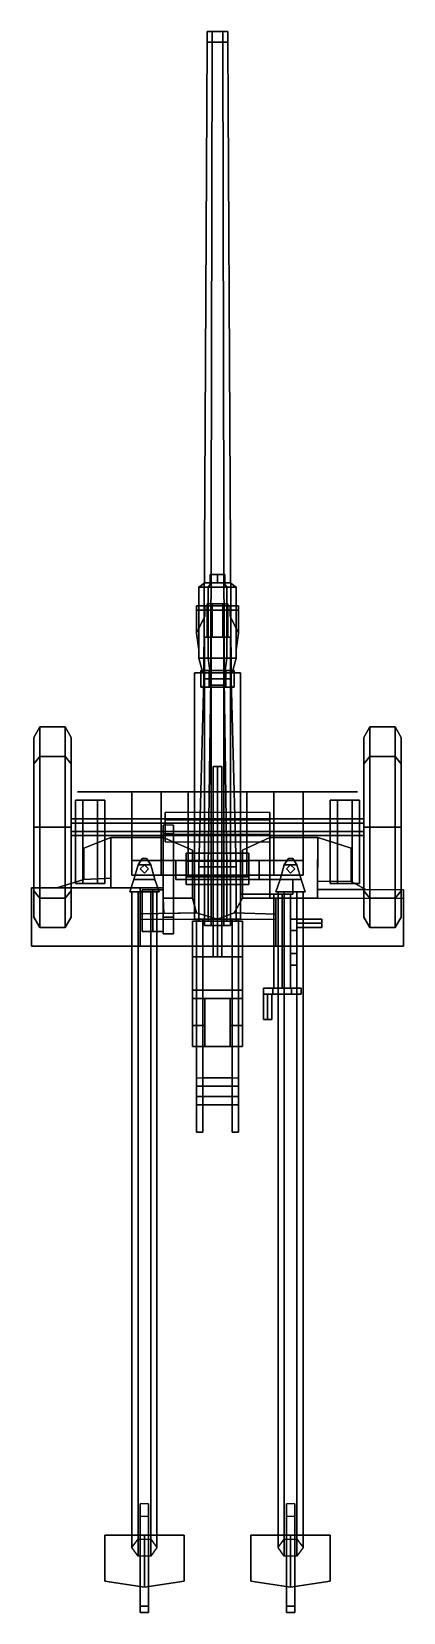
# Model space of a CAD drawing. Extents: x -0.89 to 0.89, y -3.56 to 4.01.
import ezdxf

# ---------------------------------------------------------------- set-up
doc = ezdxf.new("R2010")
doc.units = 0
doc.layers.get('0').update_dxf_attribs({"linetype": 'CONTINUOUS'})
for name, color, linetype in [('GUN', 1, 'CONTINUOUS'), ('GUNLEGS', 6, 'CONTINUOUS'), ('SHIELD', 4, 'CONTINUOUS'), ('SLEEVE', 5, 'CONTINUOUS'), ('WHEELS', 2, 'CONTINUOUS')]:
    doc.layers.add(name, color=color, linetype=linetype)

msp = doc.modelspace()

# ---------------------------------------------------------------- linework, layer by layer
for points in [[(-0.645, 0.33, 0.6506), (-0.68, 0.33, 0.59), (-0.68, -0.07, 0.59), (-0.645, -0.07, 0.6506)], [(-0.68, 0.33, 0.59), (-0.645, 0.33, 0.5294), (-0.645, -0.07, 0.5294), (-0.68, -0.07, 0.59)], [(-0.575, 0.33, 0.5294), (-0.645, 0.33, 0.5294), (-0.68, 0.33, 0.59), (-0.54, 0.33, 0.59)], [(-0.54, 0.33, 0.59), (-0.68, 0.33, 0.59), (-0.645, 0.33, 0.6506), (-0.575, 0.33, 0.6506)], [(-0.575, 0.33, 0.6506), (-0.645, 0.33, 0.6506), (-0.645, -0.07, 0.6506), (-0.575, -0.07, 0.6506)], [(-0.645, 0.33, 0.5294), (-0.575, 0.33, 0.5294), (-0.575, -0.07, 0.5294), (-0.645, -0.07, 0.5294)], [(-0.54, 0.33, 0.59), (-0.575, 0.33, 0.6506), (-0.575, -0.07, 0.6506), (-0.54, -0.07, 0.59)], [(-0.575, 0.33, 0.5294), (-0.54, 0.33, 0.59), (-0.54, -0.07, 0.59), (-0.575, -0.07, 0.5294)], [(-0.41, 0.37, 0.44), (-0.41, -0.03, 0.44), (-0.41, -0.03, 0.47), (-0.41, 0.37, 0.47)], [(0.41, 0.37, 0.47), (0.41, 0.37, 0.44), (-0.41, 0.37, 0.44), (-0.41, 0.37, 0.47)], [(-0.27, 0.37, 0.44), (-0.27, -0.03, 0.44), (-0.41, -0.03, 0.44), (-0.41, 0.37, 0.44)], [(-0.41, 0.37, 0.47), (-0.41, -0.03, 0.47), (0.41, -0.03, 0.47), (0.41, 0.37, 0.47)], [(0.27, 0.37, 0.44), (0.14, 0.37, 0.41), (-0.14, 0.37, 0.41), (-0.27, 0.37, 0.44)], [(-0.14, 0.37, 0.41), (-0.14, -0.03, 0.41), (-0.27, -0.03, 0.44), (-0.27, 0.37, 0.44)], [(0.14, 0.37, 0.41), (0.14, -0.03, 0.41), (-0.14, -0.03, 0.41), (-0.14, 0.37, 0.41)], [(0.27, -0.03, 0.44), (0.14, -0.03, 0.41), (0.14, 0.37, 0.41), (0.27, 0.37, 0.44)], [(0.41, 0.37, 0.44), (0.41, -0.03, 0.44), (0.27, -0.03, 0.44), (0.27, 0.37, 0.44)], [(0.41, -0.03, 0.47), (0.41, -0.03, 0.44), (0.41, 0.37, 0.44), (0.41, 0.37, 0.47)], [(0.575, 0.33, 0.6506), (0.54, 0.33, 0.59), (0.54, -0.07, 0.59), (0.575, -0.07, 0.6506)], [(0.54, 0.33, 0.59), (0.575, 0.33, 0.5294), (0.575, -0.07, 0.5294), (0.54, -0.07, 0.59)], [(0.68, 0.33, 0.59), (0.54, 0.33, 0.59), (0.575, 0.33, 0.6506), (0.645, 0.33, 0.6506)], [(0.645, 0.33, 0.5294), (0.575, 0.33, 0.5294), (0.54, 0.33, 0.59), (0.68, 0.33, 0.59)], [(0.645, 0.33, 0.6506), (0.575, 0.33, 0.6506), (0.575, -0.07, 0.6506), (0.645, -0.07, 0.6506)], [(0.575, 0.33, 0.5294), (0.645, 0.33, 0.5294), (0.645, -0.07, 0.5294), (0.575, -0.07, 0.5294)], [(0.68, 0.33, 0.59), (0.645, 0.33, 0.6506), (0.645, -0.07, 0.6506), (0.68, -0.07, 0.59)], [(0.645, 0.33, 0.5294), (0.68, 0.33, 0.59), (0.68, -0.07, 0.59), (0.645, -0.07, 0.5294)], [(0.25, 0.235, 0.5406), (0.25, 0.27, 0.47), (-0.25, 0.27, 0.47), (-0.25, 0.235, 0.5406)], [(-0.25, 0.165, 0.5406), (-0.25, 0.235, 0.5406), (-0.25, 0.27, 0.47), (-0.25, 0.13, 0.47)], [(0.25, 0.165, 0.5406), (0.25, 0.235, 0.5406), (-0.25, 0.235, 0.5406), (-0.25, 0.165, 0.5406)], [(0.25, 0.13, 0.47), (0.25, 0.27, 0.47), (0.25, 0.235, 0.5406), (0.25, 0.165, 0.5406)], [(-0.21, -0.23, 1.13), (-0.21, 0.21, 0.47), (-0.26, 0.21, 0.47), (-0.26, -0.23, 1.13)], [(-0.26, 0.21, 0.47), (-0.26, 0.17, 0.47), (-0.26, -0.31, 1.13), (-0.26, -0.23, 1.13)], [(-0.26, -0.31, 1.13), (-0.26, 0.17, 0.47), (-0.21, 0.17, 0.47), (-0.21, -0.31, 1.13)], [(0.25, 0.13, 0.47), (0.25, 0.165, 0.5406), (-0.25, 0.165, 0.5406), (-0.25, 0.13, 0.47)], [(-0.21, -0.31, 1.13), (-0.21, 0.17, 0.47), (-0.21, 0.21, 0.47), (-0.21, -0.23, 1.13)], [(0.41, 0.04, 0.55), (0.41, 0.04, 0.52), (-0.41, 0.04, 0.52), (-0.41, 0.04, 0.55)], [(-0.41, 0.04, 0.52), (-0.41, -0.03, 0.52), (-0.41, -0.03, 0.55), (-0.41, 0.04, 0.55)], [(0.41, 0.04, 0.52), (0.41, -0.03, 0.52), (-0.41, -0.03, 0.52), (-0.41, 0.04, 0.52)], [(-0.41, 0.04, 0.55), (-0.41, -0.03, 0.55), (0.41, -0.03, 0.55), (0.41, 0.04, 0.55)], [(-0.35, 0.02, 0.38), (-0.37, 0, 0.38), (-0.37, 0, 0.64), (-0.35, 0.02, 0.64)], [(-0.37, 0, 0.64), (-0.35, -0.02, 0.64), (-0.33, 0, 0.64), (-0.35, 0.02, 0.64)], [(-0.35, -0.02, 0.38), (-0.37, 0, 0.38), (-0.35, 0.02, 0.38), (-0.33, 0, 0.38)], [(-0.37, 0, 0.38), (-0.35, -0.02, 0.38), (-0.35, -0.02, 0.64), (-0.37, 0, 0.64)], [(-0.33, 0, 0.38), (-0.35, 0.02, 0.38), (-0.35, 0.02, 0.64), (-0.33, 0, 0.64)], [(-0.35, -0.02, 0.38), (-0.33, 0, 0.38), (-0.33, 0, 0.64), (-0.35, -0.02, 0.64)], [(0.15, 0.0375, 0.655), (0.15, 0.075, 0.59), (-0.15, 0.075, 0.59), (-0.15, 0.0375, 0.655)], [(0.15, 0.075, 0.59), (0.15, 0.0375, 0.525), (-0.15, 0.0375, 0.525), (-0.15, 0.075, 0.59)], [(-0.15, -0.0375, 0.655), (-0.15, 0.0375, 0.655), (-0.15, 0.075, 0.59), (-0.15, -0.075, 0.59)], [(-0.15, -0.075, 0.59), (-0.15, 0.075, 0.59), (-0.15, 0.0375, 0.525), (-0.15, -0.0375, 0.525)], [(0.15, -0.0375, 0.655), (0.15, 0.0375, 0.655), (-0.15, 0.0375, 0.655), (-0.15, -0.0375, 0.655)], [(0.15, 0.0375, 0.525), (0.15, -0.0375, 0.525), (-0.15, -0.0375, 0.525), (-0.15, 0.0375, 0.525)], [(0.15, -0.075, 0.59), (0.15, 0.075, 0.59), (0.15, 0.0375, 0.655), (0.15, -0.0375, 0.655)], [(0.15, -0.0375, 0.525), (0.15, 0.0375, 0.525), (0.15, 0.075, 0.59), (0.15, -0.075, 0.59)], [(0.35, 0.02, 0.38), (0.33, 0, 0.38), (0.33, 0, 0.64), (0.35, 0.02, 0.64)], [(0.35, -0.02, 0.38), (0.33, 0, 0.38), (0.35, 0.02, 0.38), (0.37, 0, 0.38)], [(0.33, 0, 0.64), (0.35, -0.02, 0.64), (0.37, 0, 0.64), (0.35, 0.02, 0.64)], [(0.33, 0, 0.38), (0.35, -0.02, 0.38), (0.35, -0.02, 0.64), (0.33, 0, 0.64)], [(0.37, 0, 0.38), (0.35, 0.02, 0.38), (0.35, 0.02, 0.64), (0.37, 0, 0.64)], [(0.35, -0.02, 0.38), (0.37, 0, 0.38), (0.37, 0, 0.64), (0.35, -0.02, 0.64)], [(0.41, -0.03, 0.55), (0.41, -0.03, 0.52), (0.41, 0.04, 0.52), (0.41, 0.04, 0.55)], [(-0.54, -0.07, 0.59), (-0.68, -0.07, 0.59), (-0.645, -0.07, 0.5294), (-0.575, -0.07, 0.5294)], [(-0.575, -0.07, 0.6506), (-0.645, -0.07, 0.6506), (-0.68, -0.07, 0.59), (-0.54, -0.07, 0.59)], [(-0.41, -0.03, 0.47), (-0.41, -0.03, 0.44), (0.41, -0.03, 0.44), (0.41, -0.03, 0.47)], [(-0.41, -0.03, 0.55), (-0.41, -0.03, 0.52), (0.41, -0.03, 0.52), (0.41, -0.03, 0.55)], [(-0.27, -0.03, 0.44), (-0.14, -0.03, 0.41), (0.14, -0.03, 0.41), (0.27, -0.03, 0.44)], [(0.15, -0.075, 0.59), (0.15, -0.0375, 0.655), (-0.15, -0.0375, 0.655), (-0.15, -0.075, 0.59)], [(0.15, -0.0375, 0.525), (0.15, -0.075, 0.59), (-0.15, -0.075, 0.59), (-0.15, -0.0375, 0.525)], [(0.645, -0.07, 0.6506), (0.575, -0.07, 0.6506), (0.54, -0.07, 0.59), (0.68, -0.07, 0.59)], [(0.68, -0.07, 0.59), (0.54, -0.07, 0.59), (0.575, -0.07, 0.5294), (0.645, -0.07, 0.5294)], [(-0.31, -0.1, 1.16), (-0.36, -0.1, 1.11), (-0.36, -0.3, 1.11), (-0.31, -0.3, 1.16)], [(-0.36, -0.1, 1.11), (-0.31, -0.1, 1.06), (-0.31, -0.3, 1.06), (-0.36, -0.3, 1.11)], [(-0.31, -0.1, 1.06), (-0.36, -0.1, 1.11), (-0.31, -0.1, 1.16), (-0.26, -0.1, 1.11)], [(-0.26, -0.1, 1.11), (-0.31, -0.1, 1.16), (-0.31, -0.3, 1.16), (-0.26, -0.3, 1.11)], [(-0.31, -0.1, 1.06), (-0.26, -0.1, 1.11), (-0.26, -0.3, 1.11), (-0.31, -0.3, 1.06)], [(-0.36, -0.3, 1.11), (-0.31, -0.3, 1.06), (-0.26, -0.3, 1.11), (-0.31, -0.3, 1.16)], [(-0.26, -0.23, 1.13), (-0.26, -0.31, 1.13), (-0.21, -0.31, 1.13), (-0.21, -0.23, 1.13)]]:
    msp.add_3dface(points)
at = {"layer": 'GUN'}
for points in [[(-0.025, 3.96, 0.9633), (-0.05, 3.96, 0.92), (-0.065, 0.91, 0.92), (-0.0325, 0.91, 0.9763)], [(-0.05, 3.96, 0.92), (-0.025, 3.96, 0.8767), (-0.0325, 0.91, 0.8637), (-0.065, 0.91, 0.92)], [(-0.025, 4.01, 0.9633), (-0.05, 4.01, 0.92), (-0.05, 3.96, 0.92), (-0.025, 3.96, 0.9633)], [(-0.05, 4.01, 0.92), (-0.025, 4.01, 0.8767), (-0.025, 3.96, 0.8767), (-0.05, 3.96, 0.92)], [(-0.025, 4.01, 0.8767), (-0.05, 4.01, 0.92), (-0.05, 3.96, 0.92), (-0.025, 3.96, 0.8767)], [(-0.05, 4.01, 0.92), (-0.025, 4.01, 0.9633), (-0.025, 3.96, 0.9633), (-0.05, 3.96, 0.92)], [(0.05, 3.96, 0.92), (-0.05, 3.96, 0.92), (-0.025, 3.96, 0.9633), (0.025, 3.96, 0.9633)], [(0.025, 3.96, 0.8767), (-0.025, 3.96, 0.8767), (-0.05, 3.96, 0.92), (0.05, 3.96, 0.92)], [(0.025, 3.96, 0.9633), (-0.025, 3.96, 0.9633), (-0.0325, 0.91, 0.9763), (0.0325, 0.91, 0.9763)], [(-0.025, 3.96, 0.8767), (0.025, 3.96, 0.8767), (0.0325, 0.91, 0.8637), (-0.0325, 0.91, 0.8637)], [(0.025, 4.01, 0.9633), (-0.025, 4.01, 0.9633), (-0.025, 3.96, 0.9633), (0.025, 3.96, 0.9633)], [(-0.025, 4.01, 0.8767), (0.025, 4.01, 0.8767), (0.025, 3.96, 0.8767), (-0.025, 3.96, 0.8767)], [(0.025, 4.01, 0.8767), (-0.025, 4.01, 0.8767), (-0.025, 3.96, 0.8767), (0.025, 3.96, 0.8767)], [(-0.025, 4.01, 0.9633), (0.025, 4.01, 0.9633), (0.025, 3.96, 0.9633), (-0.025, 3.96, 0.9633)], [(0.05, 4.01, 0.92), (0.025, 4.01, 0.9633), (0.025, 3.96, 0.9633), (0.05, 3.96, 0.92)], [(0.025, 4.01, 0.8767), (0.05, 4.01, 0.92), (0.05, 3.96, 0.92), (0.025, 3.96, 0.8767)], [(0.05, 4.01, 0.92), (0.025, 4.01, 0.8767), (0.025, 3.96, 0.8767), (0.05, 3.96, 0.92)], [(0.025, 4.01, 0.9633), (0.05, 4.01, 0.92), (0.05, 3.96, 0.92), (0.025, 3.96, 0.9633)], [(0.05, 3.96, 0.92), (0.025, 3.96, 0.9633), (0.0325, 0.91, 0.9763), (0.065, 0.91, 0.92)], [(0.025, 3.96, 0.8767), (0.05, 3.96, 0.92), (0.065, 0.91, 0.92), (0.0325, 0.91, 0.8637)], [(-0.0325, 0.91, 0.9763), (-0.065, 0.91, 0.92), (-0.09, 0.01, 0.92), (-0.045, 0.01, 0.9979)], [(-0.065, 0.91, 0.92), (-0.0325, 0.91, 0.8637), (-0.045, 0.01, 0.8421), (-0.09, 0.01, 0.92)], [(0.0325, 0.91, 0.9763), (-0.0325, 0.91, 0.9763), (-0.045, 0.01, 0.9979), (0.045, 0.01, 0.9979)], [(-0.0325, 0.91, 0.8637), (0.0325, 0.91, 0.8637), (0.045, 0.01, 0.8421), (-0.045, 0.01, 0.8421)], [(0.065, 0.91, 0.92), (0.0325, 0.91, 0.9763), (0.045, 0.01, 0.9979), (0.09, 0.01, 0.92)], [(0.0325, 0.91, 0.8637), (0.065, 0.91, 0.92), (0.09, 0.01, 0.92), (0.045, 0.01, 0.8421)], [(0, 0.49, 1.12), (-0.02, 0.49, 1.1), (-0.02, -0.42, 1.1), (0, -0.42, 1.12)], [(-0.02, 0.49, 1.1), (0, 0.49, 1.08), (0, -0.42, 1.08), (-0.02, -0.42, 1.1)], [(0.02, 0.49, 1.1), (0, 0.49, 1.12), (0, -0.42, 1.12), (0.02, -0.42, 1.1)], [(0, 0.49, 1.08), (0.02, 0.49, 1.1), (0.02, -0.42, 1.1), (0, -0.42, 1.08)], [(-0.045, 0.01, 0.9979), (-0.09, 0.01, 0.92), (-0.09, -0.25, 0.92), (-0.045, -0.25, 0.9979)], [(-0.09, 0.01, 0.92), (-0.045, 0.01, 0.8421), (-0.045, -0.25, 0.8421), (-0.09, -0.25, 0.92)], [(0.045, 0.01, 0.9979), (-0.045, 0.01, 0.9979), (-0.045, -0.25, 0.9979), (0.045, -0.25, 0.9979)], [(-0.045, 0.01, 0.8421), (0.045, 0.01, 0.8421), (0.045, -0.25, 0.8421), (-0.045, -0.25, 0.8421)], [(0.09, 0.01, 0.92), (0.045, 0.01, 0.9979), (0.045, -0.25, 0.9979), (0.09, -0.25, 0.92)], [(0.045, 0.01, 0.8421), (0.09, 0.01, 0.92), (0.09, -0.25, 0.92), (0.045, -0.25, 0.8421)], [(0.12, -0.25, 1.04), (0.12, -0.25, 0.8), (-0.12, -0.25, 0.8), (-0.12, -0.25, 1.04)], [(-0.12, -0.25, 1.04), (-0.12, -0.25, 0.8), (-0.12, -0.42, 0.8), (-0.12, -0.42, 1.04)], [(-0.12, -0.25, 0.8), (0.12, -0.25, 0.8), (0.12, -0.42, 0.8), (-0.12, -0.42, 0.8)], [(-0.12, -0.42, 1.04), (0.12, -0.42, 1.04), (0.12, -0.25, 1.04), (-0.12, -0.25, 1.04)], [(0.12, -0.42, 1.04), (0.12, -0.42, 0.8), (0.12, -0.25, 0.8), (0.12, -0.25, 1.04)], [(-0.12, -0.42, 0.8), (-0.12, -0.58, 0.8), (-0.12, -0.58, 1.12), (-0.12, -0.42, 1.12)], [(0.12, -0.42, 1.12), (0.12, -0.42, 0.8), (-0.12, -0.42, 0.8), (-0.12, -0.42, 1.12)], [(0.12, -0.42, 0.8), (0.12, -0.85, 0.8), (-0.12, -0.85, 0.8), (-0.12, -0.42, 0.8)], [(-0.12, -0.42, 1.12), (-0.12, -0.58, 1.12), (0.12, -0.58, 1.12), (0.12, -0.42, 1.12)], [(0.12, -0.58, 1.12), (0.12, -0.58, 0.8), (0.12, -0.42, 0.8), (0.12, -0.42, 1.12)], [(-0.12, -0.58, 0.8), (-0.12, -0.75, 0.8), (-0.12, -0.75, 1.15), (-0.12, -0.58, 1.15)], [(-0.12, -0.58, 1.15), (-0.12, -0.62, 1.15), (0.12, -0.62, 1.15), (0.12, -0.58, 1.15)], [(0.12, -0.58, 1.15), (0.12, -0.58, 1.12), (-0.12, -0.58, 1.12), (-0.12, -0.58, 1.15)], [(0.12, -0.75, 1.15), (0.12, -0.75, 0.8), (0.12, -0.58, 0.8), (0.12, -0.58, 1.15)], [(-0.12, -0.62, 1.15), (-0.12, -0.75, 1.15), (-0.06, -0.75, 1.15), (-0.06, -0.62, 1.15)], [(-0.06, -0.62, 1.15), (-0.06, -0.62, 0.84), (0.06, -0.62, 0.84), (0.06, -0.62, 1.15)], [(-0.06, -0.75, 1.15), (-0.06, -0.75, 0.84), (-0.06, -0.62, 0.84), (-0.06, -0.62, 1.15)], [(-0.06, -0.62, 0.84), (-0.06, -0.85, 0.84), (0.06, -0.85, 0.84), (0.06, -0.62, 0.84)], [(0.06, -0.62, 0.84), (0.06, -0.75, 0.84), (0.06, -0.75, 1.15), (0.06, -0.62, 1.15)], [(0.06, -0.62, 1.15), (0.06, -0.75, 1.15), (0.12, -0.75, 1.15), (0.12, -0.62, 1.15)], [(-0.12, -0.75, 0.8), (-0.12, -0.85, 0.8), (-0.12, -0.85, 1.09), (-0.12, -0.75, 1.15)], [(-0.12, -0.75, 1.15), (-0.12, -0.85, 1.09), (-0.06, -0.85, 1.09), (-0.06, -0.75, 1.15)], [(-0.06, -0.85, 1.09), (-0.06, -0.85, 0.84), (-0.06, -0.75, 0.84), (-0.06, -0.75, 1.15)], [(0.06, -0.75, 0.84), (0.06, -0.85, 0.84), (0.06, -0.85, 1.09), (0.06, -0.75, 1.15)], [(0.06, -0.75, 1.15), (0.06, -0.85, 1.09), (0.12, -0.85, 1.09), (0.12, -0.75, 1.15)], [(0.12, -0.85, 1.09), (0.12, -0.85, 0.8), (0.12, -0.75, 0.8), (0.12, -0.75, 1.15)], [(-0.12, -0.85, 1.09), (-0.12, -0.85, 0.84), (-0.06, -0.85, 0.84), (-0.06, -0.85, 1.09)], [(-0.12, -0.85, 0.84), (-0.12, -0.85, 0.8), (0.12, -0.85, 0.8), (0.12, -0.85, 0.84)], [(0.06, -0.85, 1.09), (0.06, -0.85, 0.84), (0.12, -0.85, 0.84), (0.12, -0.85, 1.09)]]:
    msp.add_3dface(points, dxfattribs=at)
at = {"layer": 'GUNLEGS'}
for points in [[(-0.38, 0.02, 0.4), (-0.4, -0.05, 0.4), (-0.4, -0.05, 0.43), (-0.38, 0.02, 0.43)], [(-0.32, 0.02, 0.4), (-0.3, -0.05, 0.4), (-0.4, -0.05, 0.4), (-0.38, 0.02, 0.4)], [(-0.38, 0.02, 0.43), (-0.4, -0.05, 0.43), (-0.3, -0.05, 0.43), (-0.32, 0.02, 0.43)], [(-0.38, 0.02, 0.59), (-0.4, -0.05, 0.59), (-0.4, -0.05, 0.62), (-0.38, 0.02, 0.62)], [(-0.32, 0.02, 0.59), (-0.3, -0.05, 0.59), (-0.4, -0.05, 0.59), (-0.38, 0.02, 0.59)], [(-0.38, 0.02, 0.62), (-0.4, -0.05, 0.62), (-0.3, -0.05, 0.62), (-0.32, 0.02, 0.62)], [(-0.36, 0.05, 0.4), (-0.38, 0.02, 0.4), (-0.38, 0.02, 0.43), (-0.36, 0.05, 0.43)], [(-0.34, 0.05, 0.4), (-0.32, 0.02, 0.4), (-0.38, 0.02, 0.4), (-0.36, 0.05, 0.4)], [(-0.36, 0.05, 0.43), (-0.38, 0.02, 0.43), (-0.32, 0.02, 0.43), (-0.34, 0.05, 0.43)], [(-0.36, 0.05, 0.59), (-0.38, 0.02, 0.59), (-0.38, 0.02, 0.62), (-0.36, 0.05, 0.62)], [(-0.34, 0.05, 0.59), (-0.32, 0.02, 0.59), (-0.38, 0.02, 0.59), (-0.36, 0.05, 0.59)], [(-0.36, 0.05, 0.62), (-0.38, 0.02, 0.62), (-0.32, 0.02, 0.62), (-0.34, 0.05, 0.62)], [(-0.34, 0.05, 0.43), (-0.34, 0.05, 0.4), (-0.36, 0.05, 0.4), (-0.36, 0.05, 0.43)], [(-0.34, 0.05, 0.62), (-0.34, 0.05, 0.59), (-0.36, 0.05, 0.59), (-0.36, 0.05, 0.62)], [(-0.32, 0.02, 0.43), (-0.32, 0.02, 0.4), (-0.34, 0.05, 0.4), (-0.34, 0.05, 0.43)], [(-0.32, 0.02, 0.62), (-0.32, 0.02, 0.59), (-0.34, 0.05, 0.59), (-0.34, 0.05, 0.62)], [(-0.3, -0.05, 0.43), (-0.3, -0.05, 0.4), (-0.32, 0.02, 0.4), (-0.32, 0.02, 0.43)], [(-0.3, -0.05, 0.62), (-0.3, -0.05, 0.59), (-0.32, 0.02, 0.59), (-0.32, 0.02, 0.62)], [(0.32, 0.02, 0.62), (0.3, -0.05, 0.62), (0.4, -0.05, 0.62), (0.38, 0.02, 0.62)], [(0.38, 0.02, 0.59), (0.4, -0.05, 0.59), (0.3, -0.05, 0.59), (0.32, 0.02, 0.59)], [(0.32, 0.02, 0.59), (0.3, -0.05, 0.59), (0.3, -0.05, 0.62), (0.32, 0.02, 0.62)], [(0.32, 0.02, 0.43), (0.3, -0.05, 0.43), (0.4, -0.05, 0.43), (0.38, 0.02, 0.43)], [(0.38, 0.02, 0.4), (0.4, -0.05, 0.4), (0.3, -0.05, 0.4), (0.32, 0.02, 0.4)], [(0.32, 0.02, 0.4), (0.3, -0.05, 0.4), (0.3, -0.05, 0.43), (0.32, 0.02, 0.43)], [(0.34, 0.05, 0.62), (0.32, 0.02, 0.62), (0.38, 0.02, 0.62), (0.36, 0.05, 0.62)], [(0.36, 0.05, 0.59), (0.38, 0.02, 0.59), (0.32, 0.02, 0.59), (0.34, 0.05, 0.59)], [(0.34, 0.05, 0.59), (0.32, 0.02, 0.59), (0.32, 0.02, 0.62), (0.34, 0.05, 0.62)], [(0.34, 0.05, 0.43), (0.32, 0.02, 0.43), (0.38, 0.02, 0.43), (0.36, 0.05, 0.43)], [(0.36, 0.05, 0.4), (0.38, 0.02, 0.4), (0.32, 0.02, 0.4), (0.34, 0.05, 0.4)], [(0.34, 0.05, 0.4), (0.32, 0.02, 0.4), (0.32, 0.02, 0.43), (0.34, 0.05, 0.43)], [(0.36, 0.05, 0.62), (0.36, 0.05, 0.59), (0.34, 0.05, 0.59), (0.34, 0.05, 0.62)], [(0.36, 0.05, 0.43), (0.36, 0.05, 0.4), (0.34, 0.05, 0.4), (0.34, 0.05, 0.43)], [(0.38, 0.02, 0.62), (0.38, 0.02, 0.59), (0.36, 0.05, 0.59), (0.36, 0.05, 0.62)], [(0.38, 0.02, 0.43), (0.38, 0.02, 0.4), (0.36, 0.05, 0.4), (0.36, 0.05, 0.43)], [(0.4, -0.05, 0.62), (0.4, -0.05, 0.59), (0.38, 0.02, 0.59), (0.38, 0.02, 0.62)], [(0.4, -0.05, 0.43), (0.4, -0.05, 0.4), (0.38, 0.02, 0.4), (0.38, 0.02, 0.43)], [(-0.4, -0.05, 0.4), (-0.42, -0.11, 0.42), (-0.42, -0.11, 0.56), (-0.4, -0.05, 0.62)], [(-0.4, -0.05, 0.62), (-0.42, -0.11, 0.56), (-0.28, -0.11, 0.56), (-0.3, -0.05, 0.62)], [(-0.3, -0.05, 0.4), (-0.28, -0.11, 0.42), (-0.42, -0.11, 0.42), (-0.4, -0.05, 0.4)], [(-0.3, -0.05, 0.59), (-0.3, -0.05, 0.43), (-0.4, -0.05, 0.43), (-0.4, -0.05, 0.59)], [(-0.28, -0.11, 0.56), (-0.28, -0.11, 0.42), (-0.3, -0.05, 0.4), (-0.3, -0.05, 0.62)], [(0.4, -0.05, 0.4), (0.42, -0.11, 0.42), (0.28, -0.11, 0.42), (0.3, -0.05, 0.4)], [(0.3, -0.05, 0.62), (0.28, -0.11, 0.56), (0.42, -0.11, 0.56), (0.4, -0.05, 0.62)], [(0.3, -0.05, 0.4), (0.28, -0.11, 0.42), (0.28, -0.11, 0.56), (0.3, -0.05, 0.62)], [(0.4, -0.05, 0.59), (0.4, -0.05, 0.43), (0.3, -0.05, 0.43), (0.3, -0.05, 0.59)], [(0.42, -0.11, 0.56), (0.42, -0.11, 0.42), (0.4, -0.05, 0.4), (0.4, -0.05, 0.62)], [(-0.42, -0.11, 0.56), (-0.42, -0.11, 0.42), (-0.28, -0.11, 0.42), (-0.28, -0.11, 0.56)], [(-0.38, -0.11, 0.542), (-0.41, -0.11, 0.49), (-0.41, -3.25, 0.49), (-0.38, -3.21, 0.542)], [(-0.41, -0.11, 0.49), (-0.38, -0.11, 0.438), (-0.38, -3.29, 0.438), (-0.41, -3.25, 0.49)], [(-0.32, -0.11, 0.542), (-0.38, -0.11, 0.542), (-0.38, -3.21, 0.542), (-0.32, -3.21, 0.542)], [(-0.38, -0.11, 0.438), (-0.32, -0.11, 0.438), (-0.32, -3.29, 0.438), (-0.38, -3.29, 0.438)], [(-0.29, -0.11, 0.49), (-0.32, -0.11, 0.542), (-0.32, -3.21, 0.542), (-0.29, -3.25, 0.49)], [(-0.32, -0.11, 0.438), (-0.29, -0.11, 0.49), (-0.29, -3.25, 0.49), (-0.32, -3.29, 0.438)], [(0.28, -0.11, 0.56), (0.28, -0.11, 0.42), (0.42, -0.11, 0.42), (0.42, -0.11, 0.56)], [(0.29, -0.11, 0.49), (0.32, -0.11, 0.438), (0.32, -3.29, 0.438), (0.29, -3.25, 0.49)], [(0.32, -0.11, 0.542), (0.29, -0.11, 0.49), (0.29, -3.25, 0.49), (0.32, -3.21, 0.542)], [(0.32, -0.11, 0.438), (0.38, -0.11, 0.438), (0.38, -3.29, 0.438), (0.32, -3.29, 0.438)], [(0.38, -0.11, 0.542), (0.32, -0.11, 0.542), (0.32, -3.21, 0.542), (0.38, -3.21, 0.542)], [(0.38, -0.11, 0.438), (0.41, -0.11, 0.49), (0.41, -3.25, 0.49), (0.38, -3.29, 0.438)], [(0.41, -0.11, 0.49), (0.38, -0.11, 0.542), (0.38, -3.21, 0.542), (0.41, -3.25, 0.49)], [(-0.37, -3.04, 0.54), (-0.37, -3.53, 0.93), (-0.33, -3.53, 0.93), (-0.33, -3.04, 0.54)], [(-0.37, -3.1, 0.54), (-0.37, -3.56, 0.9), (-0.37, -3.53, 0.93), (-0.37, -3.04, 0.54)], [(-0.33, -3.1, 0.54), (-0.33, -3.56, 0.9), (-0.37, -3.56, 0.9), (-0.37, -3.1, 0.54)], [(-0.33, -3.53, 0.93), (-0.33, -3.56, 0.9), (-0.33, -3.1, 0.54), (-0.33, -3.04, 0.54)], [(0.33, -3.04, 0.54), (0.33, -3.53, 0.93), (0.37, -3.53, 0.93), (0.37, -3.04, 0.54)], [(0.33, -3.1, 0.54), (0.33, -3.56, 0.9), (0.33, -3.53, 0.93), (0.33, -3.04, 0.54)], [(0.37, -3.1, 0.54), (0.37, -3.56, 0.9), (0.33, -3.56, 0.9), (0.33, -3.1, 0.54)], [(0.37, -3.53, 0.93), (0.37, -3.56, 0.9), (0.37, -3.1, 0.54), (0.37, -3.04, 0.54)], [(-0.54, -3.41, 0.3), (-0.35, -3.44, 0.26), (-0.35, -3.19, 0.57), (-0.54, -3.19, 0.57)], [(-0.35, -3.19, 0.57), (-0.35, -3.44, 0.26), (-0.54, -3.41, 0.3), (-0.54, -3.19, 0.57)], [(-0.16, -3.19, 0.57), (-0.16, -3.41, 0.3), (-0.35, -3.44, 0.26), (-0.35, -3.19, 0.57)], [(-0.35, -3.44, 0.26), (-0.16, -3.41, 0.3), (-0.16, -3.19, 0.57), (-0.35, -3.19, 0.57)], [(0.35, -3.19, 0.57), (0.35, -3.44, 0.26), (0.16, -3.41, 0.3), (0.16, -3.19, 0.57)], [(0.16, -3.41, 0.3), (0.35, -3.44, 0.26), (0.35, -3.19, 0.57), (0.16, -3.19, 0.57)], [(0.35, -3.44, 0.26), (0.54, -3.41, 0.3), (0.54, -3.19, 0.57), (0.35, -3.19, 0.57)], [(0.54, -3.19, 0.57), (0.54, -3.41, 0.3), (0.35, -3.44, 0.26), (0.35, -3.19, 0.57)], [(-0.37, -3.53, 0.93), (-0.37, -3.56, 0.9), (-0.33, -3.56, 0.9), (-0.33, -3.53, 0.93)], [(0.33, -3.53, 0.93), (0.33, -3.56, 0.9), (0.37, -3.56, 0.9), (0.37, -3.53, 0.93)]]:
    msp.add_3dface(points, dxfattribs=at)
at = {"layer": 'SHIELD'}
for points in [[(-0.67, 0.37, 0.13), (0.67, 0.37, 0.13), (0.67, 0.37, 0.42), (-0.67, 0.37, 0.42)], [(-0.67, 0.37, 0.42), (0.67, 0.37, 0.42), (0.67, 0.37, 0.13), (-0.67, 0.37, 0.13)], [(-0.64, 0.1, 0.74), (-0.51, 0.15, 0.67), (-0.51, -0.0433, 0.976), (-0.64, -0.05, 0.97)], [(-0.64, -0.05, 0.97), (-0.51, -0.0433, 0.976), (-0.51, 0.15, 0.67), (-0.64, 0.1, 0.74)], [(-0.51, -0.09, 1.05), (-0.26, -0.0897, 1.0501), (-0.26, 0.15, 0.67), (-0.51, 0.15, 0.67)], [(-0.51, 0.15, 0.67), (-0.26, 0.15, 0.67), (-0.26, -0.0897, 1.0501), (-0.51, -0.09, 1.05)], [(-0.26, 0.15, 0.67), (-0.12, 0.09, 0.76), (-0.12, -0.14, 1.13), (-0.26, -0.14, 1.13)], [(-0.26, -0.14, 1.13), (-0.12, -0.14, 1.13), (-0.12, 0.09, 0.76), (-0.26, 0.15, 0.67)], [(0.12, -0.14, 1.13), (0.25, -0.14, 1.13), (0.25, 0.15, 0.67), (0.12, 0.09, 0.76)], [(0.12, 0.09, 0.76), (0.25, 0.15, 0.67), (0.25, -0.14, 1.13), (0.12, -0.14, 1.13)], [(0.25, 0.15, 0.67), (0.48, 0.15, 0.67), (0.4795, -0.1404, 1.13), (0.25, -0.14, 1.13)], [(0.25, -0.14, 1.13), (0.4795, -0.1404, 1.13), (0.48, 0.15, 0.67), (0.25, 0.15, 0.67)], [(0.48, 0.15, 0.67), (0.64, 0.1, 0.74), (0.64, -0.06, 1), (0.4796, -0.0589, 1.001)], [(0.4796, -0.0589, 1.001), (0.64, -0.06, 1), (0.64, 0.1, 0.74), (0.48, 0.15, 0.67)], [(-0.64, -0.05, 0.97), (-0.51, -0.0433, 0.976), (-0.51, -0.09, 1.05), (-0.77, -0.09, 1.05)], [(-0.77, -0.09, 1.05), (-0.51, -0.09, 1.05), (-0.51, -0.0433, 0.976), (-0.64, -0.05, 0.97)], [(0.4796, -0.0976, 1.0622), (0.7099, -0.0981, 1.0619), (0.64, -0.06, 1), (0.4796, -0.0589, 1.001)], [(0.4796, -0.0589, 1.001), (0.64, -0.06, 1), (0.7099, -0.0981, 1.0619), (0.4796, -0.0976, 1.0622)], [(-0.89, -0.37, 1.51), (-0.37, -0.37, 1.51), (-0.37, -0.09, 1.05), (-0.89, -0.09, 1.05)], [(-0.89, -0.09, 1.05), (-0.37, -0.09, 1.05), (-0.37, -0.37, 1.51), (-0.89, -0.37, 1.51)], [(-0.2572, -0.2131, 1.2576), (-0.1, -0.21, 1.26), (-0.12, -0.14, 1.13), (-0.26, -0.14, 1.13)], [(-0.26, -0.14, 1.13), (-0.12, -0.14, 1.13), (-0.1, -0.21, 1.26), (-0.2572, -0.2131, 1.2576)], [(0.08, -0.21, 1.26), (0.28, -0.2157, 1.255), (0.28, -0.14, 1.13), (0.12, -0.14, 1.13)], [(0.12, -0.14, 1.13), (0.28, -0.14, 1.13), (0.28, -0.2157, 1.255), (0.08, -0.21, 1.26)], [(0.28, -0.14, 1.13), (0.89, -0.1412, 1.13), (0.89, -0.37, 1.51), (0.28, -0.37, 1.51)], [(0.28, -0.37, 1.51), (0.89, -0.37, 1.51), (0.89, -0.1412, 1.13), (0.28, -0.14, 1.13)], [(0.4796, -0.0976, 1.0622), (0.89, -0.1, 1.06), (0.89, -0.1412, 1.13), (0.4795, -0.1404, 1.13)], [(0.4795, -0.1404, 1.13), (0.89, -0.1412, 1.13), (0.89, -0.1, 1.06), (0.4796, -0.0976, 1.0622)], [(-0.37, -0.2415, 1.2988), (0, -0.24, 1.3), (-0.1, -0.21, 1.26), (-0.37, -0.2154, 1.2559)], [(-0.37, -0.2154, 1.2559), (-0.1, -0.21, 1.26), (0, -0.24, 1.3), (-0.37, -0.2415, 1.2988)], [(0.08, -0.21, 1.26), (0.28, -0.2157, 1.255), (0.28, -0.242, 1.2985), (0, -0.24, 1.3)], [(0, -0.24, 1.3), (0.28, -0.242, 1.2985), (0.28, -0.2157, 1.255), (0.08, -0.21, 1.26)], [(-0.37, -0.2415, 1.2988), (0, -0.24, 1.3), (0, -0.37, 1.51), (-0.37, -0.37, 1.51)], [(-0.37, -0.37, 1.51), (0, -0.37, 1.51), (0, -0.24, 1.3), (-0.37, -0.2415, 1.2988)], [(0, -0.37, 1.51), (0.28, -0.37, 1.51), (0.28, -0.242, 1.2985), (0, -0.24, 1.3)], [(0, -0.24, 1.3), (0.28, -0.242, 1.2985), (0.28, -0.37, 1.51), (0, -0.37, 1.51)]]:
    msp.add_3dface(points, dxfattribs=at)
at = {"layer": 'SLEEVE'}
for points in [[(-0.045, 1.35, 0.6821), (-0.09, 1.35, 0.76), (-0.06, 1.37, 0.76), (-0.03, 1.37, 0.708)], [(-0.09, 1.35, 0.76), (-0.045, 1.35, 0.8379), (-0.03, 1.37, 0.812), (-0.06, 1.37, 0.76)], [(-0.03, 1.37, 0.812), (0.03, 1.37, 0.812), (0.06, 1.37, 0.76), (-0.06, 1.37, 0.76)], [(-0.06, 1.37, 0.76), (0.06, 1.37, 0.76), (0.03, 1.37, 0.708), (-0.03, 1.37, 0.708)], [(0.045, 1.35, 0.6821), (-0.045, 1.35, 0.6821), (-0.03, 1.37, 0.708), (0.03, 1.37, 0.708)], [(-0.045, 1.35, 0.8379), (0.045, 1.35, 0.8379), (0.03, 1.37, 0.812), (-0.03, 1.37, 0.812)], [(0, 1.41, 0.805), (-0.035, 1.41, 0.77), (-0.035, 1.37, 0.77), (0, 1.37, 0.805)], [(-0.035, 1.41, 0.77), (0, 1.41, 0.735), (0, 1.37, 0.735), (-0.035, 1.37, 0.77)], [(0.035, 1.41, 0.77), (0, 1.41, 0.735), (-0.035, 1.41, 0.77), (0, 1.41, 0.805)], [(0.035, 1.41, 0.77), (0, 1.41, 0.805), (0, 1.37, 0.805), (0.035, 1.37, 0.77)], [(0, 1.41, 0.735), (0.035, 1.41, 0.77), (0.035, 1.37, 0.77), (0, 1.37, 0.735)], [(0.09, 1.35, 0.76), (0.045, 1.35, 0.6821), (0.03, 1.37, 0.708), (0.06, 1.37, 0.76)], [(0.045, 1.35, 0.8379), (0.09, 1.35, 0.76), (0.06, 1.37, 0.76), (0.03, 1.37, 0.812)], [(-0.045, 1.35, 0.8379), (-0.09, 1.35, 0.76), (-0.09, 1.01, 0.76), (-0.045, 1.01, 0.8379)], [(-0.09, 1.35, 0.76), (-0.045, 1.35, 0.6821), (-0.045, 1.01, 0.6821), (-0.09, 1.01, 0.76)], [(0.045, 1.35, 0.8379), (-0.045, 1.35, 0.8379), (-0.045, 1.01, 0.8379), (0.045, 1.01, 0.8379)], [(-0.045, 1.35, 0.6821), (0.045, 1.35, 0.6821), (0.045, 1.01, 0.6821), (-0.045, 1.01, 0.6821)], [(0.09, 1.35, 0.76), (0.045, 1.35, 0.8379), (0.045, 1.01, 0.8379), (0.09, 1.01, 0.76)], [(0.045, 1.35, 0.6821), (0.09, 1.35, 0.76), (0.09, 1.01, 0.76), (0.045, 1.01, 0.6821)], [(0.1, 1.26, 0.92), (0.09, 1.26, 0.76), (-0.09, 1.26, 0.76), (-0.1, 1.26, 0.92)], [(0.06, 1.26, 1.11), (0.1, 1.26, 0.92), (-0.1, 1.26, 0.92), (-0.06, 1.26, 1.11)], [(-0.1, 1.26, 0.92), (-0.1, 1.13, 0.92), (-0.09, 1.05, 0.76), (-0.09, 1.26, 0.76)], [(-0.1, 1.26, 0.92), (-0.1, 1.13, 0.92), (-0.06, 1.21, 1.11), (-0.06, 1.26, 1.11)], [(-0.06, 1.26, 1.11), (-0.06, 1.21, 1.11), (-0.1, 1.13, 0.92), (-0.1, 1.26, 0.92)], [(-0.1, 1.24, 0.92), (-0.09, 1.24, 0.76), (0.09, 1.24, 0.76), (0.1, 1.24, 0.92)], [(-0.06, 1.24, 1.11), (-0.1, 1.24, 0.92), (0.1, 1.24, 0.92), (0.06, 1.24, 1.11)], [(-0.09, 1.24, 0.76), (-0.09, 1.05, 0.76), (-0.1, 1.13, 0.92), (-0.1, 1.24, 0.92)], [(0.09, 1.26, 0.76), (0.09, 1.24, 0.76), (-0.09, 1.24, 0.76), (-0.09, 1.26, 0.76)], [(-0.06, 1.26, 1.11), (-0.06, 1.24, 1.11), (-0.03, 1.24, 1.16), (-0.03, 1.26, 1.16)], [(0.03, 1.26, 1.16), (0.06, 1.26, 1.11), (-0.06, 1.26, 1.11), (-0.03, 1.26, 1.16)], [(-0.03, 1.24, 1.16), (-0.06, 1.24, 1.11), (0.06, 1.24, 1.11), (0.03, 1.24, 1.16)], [(-0.025, 1.27, 1.1533), (-0.05, 1.27, 1.11), (-0.05, 1.11, 1.11), (-0.025, 1.11, 1.1533)], [(-0.05, 1.27, 1.11), (-0.025, 1.27, 1.0667), (-0.025, 1.11, 1.0667), (-0.05, 1.11, 1.11)], [(0.05, 1.27, 1.11), (-0.05, 1.27, 1.11), (-0.025, 1.27, 1.1533), (0.025, 1.27, 1.1533)], [(0.025, 1.27, 1.0667), (-0.025, 1.27, 1.0667), (-0.05, 1.27, 1.11), (0.05, 1.27, 1.11)], [(-0.03, 1.26, 1.16), (-0.03, 1.24, 1.16), (0.03, 1.24, 1.16), (0.03, 1.26, 1.16)], [(0.025, 1.27, 1.1533), (-0.025, 1.27, 1.1533), (-0.025, 1.11, 1.1533), (0.025, 1.11, 1.1533)], [(-0.025, 1.27, 1.0667), (0.025, 1.27, 1.0667), (0.025, 1.11, 1.0667), (-0.025, 1.11, 1.0667)], [(0.05, 1.27, 1.11), (0.025, 1.27, 1.1533), (0.025, 1.11, 1.1533), (0.05, 1.11, 1.11)], [(0.025, 1.27, 1.0667), (0.05, 1.27, 1.11), (0.05, 1.11, 1.11), (0.025, 1.11, 1.0667)], [(0.03, 1.24, 1.16), (0.06, 1.24, 1.11), (0.06, 1.26, 1.11), (0.03, 1.26, 1.16)], [(0.1, 1.26, 0.92), (0.1, 1.13, 0.92), (0.06, 1.21, 1.11), (0.06, 1.26, 1.11)], [(0.06, 1.26, 1.11), (0.06, 1.21, 1.11), (0.1, 1.13, 0.92), (0.1, 1.26, 0.92)], [(0.09, 1.26, 0.76), (0.09, 1.05, 0.76), (0.1, 1.13, 0.92), (0.1, 1.26, 0.92)], [(0.1, 1.24, 0.92), (0.1, 1.13, 0.92), (0.09, 1.05, 0.76), (0.09, 1.24, 0.76)], [(-0.031, 1.11, 1.1737), (-0.062, 1.11, 1.12), (-0.062, -0.27, 1.12), (-0.031, -0.27, 1.1737)], [(-0.062, 1.11, 1.12), (-0.031, 1.11, 1.0663), (-0.031, -0.27, 1.0663), (-0.062, -0.27, 1.12)], [(0.062, 1.11, 1.12), (-0.062, 1.11, 1.12), (-0.031, 1.11, 1.1737), (0.031, 1.11, 1.1737)], [(0.031, 1.11, 1.0663), (-0.031, 1.11, 1.0663), (-0.062, 1.11, 1.12), (0.062, 1.11, 1.12)], [(0.031, 1.11, 1.1737), (-0.031, 1.11, 1.1737), (-0.031, -0.27, 1.1737), (0.031, -0.27, 1.1737)], [(-0.031, 1.11, 1.0663), (0.031, 1.11, 1.0663), (0.031, -0.27, 1.0663), (-0.031, -0.27, 1.0663)], [(0.062, 1.11, 1.12), (0.031, 1.11, 1.1737), (0.031, -0.27, 1.1737), (0.062, -0.27, 1.12)], [(0.031, 1.11, 1.0663), (0.062, 1.11, 1.12), (0.062, -0.27, 1.12), (0.031, -0.27, 1.0663)], [(-0.045, 1.01, 0.8379), (-0.09, 1.01, 0.76), (-0.07, 0.94, 0.76), (-0.035, 0.94, 0.8206)], [(-0.09, 1.01, 0.76), (-0.045, 1.01, 0.6821), (-0.035, 0.94, 0.6994), (-0.07, 0.94, 0.76)], [(0.045, 1.01, 0.8379), (-0.045, 1.01, 0.8379), (-0.035, 0.94, 0.8206), (0.035, 0.94, 0.8206)], [(-0.045, 1.01, 0.6821), (0.045, 1.01, 0.6821), (0.035, 0.94, 0.6994), (-0.035, 0.94, 0.6994)], [(0.09, 1.01, 0.76), (0.045, 1.01, 0.8379), (0.035, 0.94, 0.8206), (0.07, 0.94, 0.76)], [(0.045, 1.01, 0.6821), (0.09, 1.01, 0.76), (0.07, 0.94, 0.76), (0.035, 0.94, 0.6994)], [(-0.11, 0.94, 0.7), (-0.11, -0.24, 0.7), (-0.11, -0.24, 0.82), (-0.11, 0.94, 0.82)], [(0.11, 0.94, 0.82), (0.11, 0.94, 0.7), (-0.11, 0.94, 0.7), (-0.11, 0.94, 0.82)], [(0.11, 0.94, 0.7), (0.11, -0.24, 0.7), (-0.11, -0.24, 0.7), (-0.11, 0.94, 0.7)], [(-0.11, 0.94, 0.82), (-0.11, -0.24, 0.82), (0.11, -0.24, 0.82), (0.11, 0.94, 0.82)], [(-0.04, 0.95, 1.1893), (-0.08, 0.95, 1.12), (-0.08, 0.87, 1.12), (-0.04, 0.87, 1.1893)], [(-0.08, 0.95, 1.12), (-0.04, 0.95, 1.0507), (-0.04, 0.87, 1.0507), (-0.08, 0.87, 1.12)], [(-0.04, 0.95, 0.9893), (-0.08, 0.95, 0.92), (-0.08, 0.87, 0.92), (-0.04, 0.87, 0.9893)], [(-0.08, 0.95, 0.92), (-0.04, 0.95, 0.8507), (-0.04, 0.87, 0.8507), (-0.08, 0.87, 0.92)], [(0.08, 0.95, 1.12), (-0.08, 0.95, 1.12), (-0.04, 0.95, 1.1893), (0.04, 0.95, 1.1893)], [(0.04, 0.95, 1.0507), (-0.04, 0.95, 1.0507), (-0.08, 0.95, 1.12), (0.08, 0.95, 1.12)], [(0.04, 0.95, 0.8507), (-0.04, 0.95, 0.8507), (-0.08, 0.95, 0.92), (0.08, 0.95, 0.92)], [(0.08, 0.95, 0.92), (-0.08, 0.95, 0.92), (-0.04, 0.95, 0.9893), (0.04, 0.95, 0.9893)], [(0.04, 0.95, 1.1893), (-0.04, 0.95, 1.1893), (-0.04, 0.87, 1.1893), (0.04, 0.87, 1.1893)], [(-0.04, 0.95, 1.0507), (0.04, 0.95, 1.0507), (0.04, 0.87, 1.0507), (-0.04, 0.87, 1.0507)], [(0.04, 0.95, 0.9893), (-0.04, 0.95, 0.9893), (-0.04, 0.87, 0.9893), (0.04, 0.87, 0.9893)], [(-0.04, 0.95, 0.8507), (0.04, 0.95, 0.8507), (0.04, 0.87, 0.8507), (-0.04, 0.87, 0.8507)], [(-0.04, 0.94, 0.99), (-0.04, 0.88, 0.99), (-0.04, 0.88, 1.05), (-0.04, 0.94, 1.05)], [(0.04, 0.94, 1.05), (0.04, 0.94, 0.99), (-0.04, 0.94, 0.99), (-0.04, 0.94, 1.05)], [(0.04, 0.94, 0.85), (0.04, 0.94, 0.82), (-0.04, 0.94, 0.82), (-0.04, 0.94, 0.85)], [(-0.04, 0.94, 0.82), (-0.04, 0.88, 0.82), (-0.04, 0.88, 0.85), (-0.04, 0.94, 0.85)], [(0.08, 0.95, 1.12), (0.04, 0.95, 1.1893), (0.04, 0.87, 1.1893), (0.08, 0.87, 1.12)], [(0.04, 0.95, 1.0507), (0.08, 0.95, 1.12), (0.08, 0.87, 1.12), (0.04, 0.87, 1.0507)], [(0.08, 0.95, 0.92), (0.04, 0.95, 0.9893), (0.04, 0.87, 0.9893), (0.08, 0.87, 0.92)], [(0.04, 0.95, 0.8507), (0.08, 0.95, 0.92), (0.08, 0.87, 0.92), (0.04, 0.87, 0.8507)], [(0.04, 0.88, 1.05), (0.04, 0.88, 0.99), (0.04, 0.94, 0.99), (0.04, 0.94, 1.05)], [(0.04, 0.88, 0.85), (0.04, 0.88, 0.82), (0.04, 0.94, 0.82), (0.04, 0.94, 0.85)], [(0.11, -0.24, 0.82), (0.11, -0.24, 0.7), (0.11, 0.94, 0.7), (0.11, 0.94, 0.82)], [(0.04, 0.87, 1.1893), (-0.04, 0.87, 1.1893), (-0.08, 0.87, 1.12), (0.08, 0.87, 1.12)], [(0.08, 0.87, 1.12), (-0.08, 0.87, 1.12), (-0.04, 0.87, 1.0507), (0.04, 0.87, 1.0507)], [(0.08, 0.87, 0.92), (-0.08, 0.87, 0.92), (-0.04, 0.87, 0.8507), (0.04, 0.87, 0.8507)], [(0.04, 0.87, 0.9893), (-0.04, 0.87, 0.9893), (-0.08, 0.87, 0.92), (0.08, 0.87, 0.92)], [(-0.04, 0.88, 1.05), (-0.04, 0.88, 0.99), (0.04, 0.88, 0.99), (0.04, 0.88, 1.05)], [(-0.04, 0.88, 0.85), (-0.04, 0.88, 0.82), (0.04, 0.88, 0.82), (0.04, 0.88, 0.85)], [(-0.2, 0.04, 0.7), (-0.2, -0.05, 0.7), (-0.2, -0.05, 0.79), (-0.2, 0.04, 0.79)], [(0.2, 0.04, 0.79), (0.2, 0.04, 0.7), (-0.2, 0.04, 0.7), (-0.2, 0.04, 0.79)], [(-0.2, 0.04, 0.79), (-0.2, -0.05, 0.79), (0.2, -0.05, 0.79), (0.2, 0.04, 0.79)], [(-0.15, 0.04, 0.7), (-0.15, 0.04, 0.56), (-0.2, 0.04, 0.56), (-0.2, 0.04, 0.7)], [(-0.2, 0.04, 0.56), (-0.2, -0.05, 0.56), (-0.2, -0.05, 0.7), (-0.2, 0.04, 0.7)], [(-0.15, 0.04, 0.56), (-0.15, -0.05, 0.56), (-0.2, -0.05, 0.56), (-0.2, 0.04, 0.56)], [(0.15, 0.04, 0.7), (0.15, -0.05, 0.7), (-0.15, -0.05, 0.7), (-0.15, 0.04, 0.7)], [(-0.15, -0.05, 0.7), (-0.15, -0.05, 0.56), (-0.15, 0.04, 0.56), (-0.15, 0.04, 0.7)], [(0.2, 0.04, 0.7), (0.2, 0.04, 0.56), (0.15, 0.04, 0.56), (0.15, 0.04, 0.7)], [(0.15, 0.04, 0.56), (0.15, -0.05, 0.56), (0.15, -0.05, 0.7), (0.15, 0.04, 0.7)], [(0.2, 0.04, 0.56), (0.2, -0.05, 0.56), (0.15, -0.05, 0.56), (0.15, 0.04, 0.56)], [(0.2, -0.05, 0.7), (0.2, -0.05, 0.56), (0.2, 0.04, 0.56), (0.2, 0.04, 0.7)], [(0.2, -0.05, 0.79), (0.2, -0.05, 0.7), (0.2, 0.04, 0.7), (0.2, 0.04, 0.79)], [(-0.2, -0.05, 0.79), (-0.2, -0.05, 0.7), (0.2, -0.05, 0.7), (0.2, -0.05, 0.79)], [(-0.2, -0.05, 0.7), (-0.2, -0.05, 0.56), (-0.15, -0.05, 0.56), (-0.15, -0.05, 0.7)], [(0.11, -0.05, 0.65), (0.11, -0.12, 0.63), (0.11, -0.12, 0.74), (0.11, -0.05, 0.74)], [(0.11, -0.05, 0.74), (0.11, -0.12, 0.74), (0.36, -0.12, 0.74), (0.36, -0.05, 0.74)], [(0.36, -0.05, 0.74), (0.36, -0.05, 0.65), (0.11, -0.05, 0.65), (0.11, -0.05, 0.74)], [(0.36, -0.05, 0.65), (0.36, -0.12, 0.63), (0.11, -0.12, 0.63), (0.11, -0.05, 0.65)], [(0.15, -0.05, 0.7), (0.15, -0.05, 0.56), (0.2, -0.05, 0.56), (0.2, -0.05, 0.7)], [(0.36, -0.12, 0.74), (0.36, -0.12, 0.63), (0.36, -0.05, 0.65), (0.36, -0.05, 0.74)], [(0.11, -0.12, 0.74), (0.11, -0.12, 0.63), (0.36, -0.12, 0.63), (0.36, -0.12, 0.74)], [(0.31, -0.12, 0.71), (0.27, -0.12, 0.67), (0.27, -0.57, 0.67), (0.31, -0.57, 0.71)], [(0.27, -0.12, 0.67), (0.31, -0.12, 0.63), (0.31, -0.57, 0.63), (0.27, -0.57, 0.67)], [(0.35, -0.12, 0.67), (0.31, -0.12, 0.71), (0.31, -0.57, 0.71), (0.35, -0.57, 0.67)], [(0.31, -0.12, 0.63), (0.35, -0.12, 0.67), (0.35, -0.57, 0.67), (0.31, -0.57, 0.63)], [(-0.11, -0.24, 0.82), (-0.11, -0.24, 0.7), (0.11, -0.24, 0.7), (0.11, -0.24, 0.82)], [(-0.1, -0.24, 0.8), (-0.1, -1.13, 0.8), (-0.07, -1.13, 0.8), (-0.07, -0.24, 0.8)], [(-0.1, -0.24, 0.7), (-0.1, -1.13, 0.71), (-0.1, -1.13, 0.8), (-0.1, -0.24, 0.8)], [(-0.07, -0.24, 0.7), (-0.07, -1.13, 0.71), (-0.1, -1.13, 0.71), (-0.1, -0.24, 0.7)], [(-0.07, -1.13, 0.8), (-0.07, -1.13, 0.71), (-0.07, -0.24, 0.7), (-0.07, -0.24, 0.8)], [(0.031, -0.27, 1.1737), (-0.031, -0.27, 1.1737), (-0.062, -0.27, 1.12), (0.062, -0.27, 1.12)], [(0.062, -0.27, 1.12), (-0.062, -0.27, 1.12), (-0.031, -0.27, 1.0663), (0.031, -0.27, 1.0663)], [(0.07, -0.24, 0.8), (0.07, -1.13, 0.8), (0.1, -1.13, 0.8), (0.1, -0.24, 0.8)], [(0.1, -0.24, 0.7), (0.1, -1.13, 0.71), (0.07, -1.13, 0.71), (0.07, -0.24, 0.7)], [(0.07, -0.24, 0.7), (0.07, -1.13, 0.71), (0.07, -1.13, 0.8), (0.07, -0.24, 0.8)], [(0.1, -1.13, 0.8), (0.1, -1.13, 0.71), (0.1, -0.24, 0.7), (0.1, -0.24, 0.8)], [(0.38, -0.295, 0.8453), (0.38, -0.24, 0.75), (0.35, -0.24, 0.75), (0.35, -0.295, 0.8453)], [(0.38, -0.24, 0.75), (0.38, -0.295, 0.6547), (0.35, -0.295, 0.6547), (0.35, -0.24, 0.75)], [(0.35, -0.405, 0.8453), (0.35, -0.295, 0.8453), (0.35, -0.24, 0.75), (0.35, -0.46, 0.75)], [(0.35, -0.46, 0.75), (0.35, -0.24, 0.75), (0.35, -0.295, 0.6547), (0.35, -0.405, 0.6547)], [(0.38, -0.405, 0.8453), (0.38, -0.295, 0.8453), (0.35, -0.295, 0.8453), (0.35, -0.405, 0.8453)], [(0.38, -0.295, 0.6547), (0.38, -0.405, 0.6547), (0.35, -0.405, 0.6547), (0.35, -0.295, 0.6547)], [(0.5, -0.26, 0.77), (0.5, -0.24, 0.75), (0.38, -0.24, 0.75), (0.38, -0.26, 0.77)], [(0.5, -0.24, 0.75), (0.5, -0.26, 0.73), (0.38, -0.26, 0.73), (0.38, -0.24, 0.75)], [(0.38, -0.405, 0.8453), (0.38, -0.295, 0.6547), (0.38, -0.24, 0.75), (0.38, -0.295, 0.8453)], [(0.5, -0.28, 0.75), (0.5, -0.26, 0.77), (0.38, -0.26, 0.77), (0.38, -0.28, 0.75)], [(0.5, -0.26, 0.73), (0.5, -0.28, 0.75), (0.38, -0.28, 0.75), (0.38, -0.26, 0.73)], [(0.38, -0.46, 0.75), (0.38, -0.405, 0.6547), (0.38, -0.295, 0.6547), (0.38, -0.405, 0.8453)], [(0.5, -0.28, 0.75), (0.5, -0.26, 0.73), (0.5, -0.24, 0.75), (0.5, -0.26, 0.77)], [(0.38, -0.46, 0.75), (0.38, -0.405, 0.8453), (0.35, -0.405, 0.8453), (0.35, -0.46, 0.75)], [(0.38, -0.405, 0.6547), (0.38, -0.46, 0.75), (0.35, -0.46, 0.75), (0.35, -0.405, 0.6547)], [(0.265, -0.57, 0.7479), (0.22, -0.57, 0.67), (0.22, -0.6, 0.67), (0.265, -0.6, 0.7479)], [(0.22, -0.57, 0.67), (0.265, -0.57, 0.5921), (0.265, -0.6, 0.5921), (0.22, -0.6, 0.67)], [(0.355, -0.57, 0.5921), (0.265, -0.57, 0.5921), (0.22, -0.57, 0.67), (0.265, -0.57, 0.7479)], [(0.24, -0.6, 0.69), (0.22, -0.6, 0.67), (0.22, -0.72, 0.67), (0.24, -0.72, 0.69)], [(0.22, -0.6, 0.67), (0.24, -0.6, 0.65), (0.24, -0.72, 0.65), (0.22, -0.72, 0.67)], [(0.355, -0.6, 0.7479), (0.265, -0.6, 0.7479), (0.22, -0.6, 0.67), (0.4, -0.6, 0.67)], [(0.4, -0.6, 0.67), (0.22, -0.6, 0.67), (0.265, -0.6, 0.5921), (0.355, -0.6, 0.5921)], [(0.26, -0.6, 0.67), (0.24, -0.6, 0.69), (0.24, -0.72, 0.69), (0.26, -0.72, 0.67)], [(0.24, -0.6, 0.65), (0.26, -0.6, 0.67), (0.26, -0.72, 0.67), (0.24, -0.72, 0.65)], [(0.355, -0.57, 0.7479), (0.265, -0.57, 0.7479), (0.265, -0.6, 0.7479), (0.355, -0.6, 0.7479)], [(0.265, -0.57, 0.5921), (0.355, -0.57, 0.5921), (0.355, -0.6, 0.5921), (0.265, -0.6, 0.5921)], [(0.4, -0.57, 0.67), (0.355, -0.57, 0.5921), (0.265, -0.57, 0.7479), (0.355, -0.57, 0.7479)], [(0.4, -0.57, 0.67), (0.355, -0.57, 0.7479), (0.355, -0.6, 0.7479), (0.4, -0.6, 0.67)], [(0.355, -0.57, 0.5921), (0.4, -0.57, 0.67), (0.4, -0.6, 0.67), (0.355, -0.6, 0.5921)], [(0.26, -0.72, 0.67), (0.24, -0.72, 0.69), (0.22, -0.72, 0.67), (0.24, -0.72, 0.65)], [(-0.1, -1.04, 0.64), (-0.1, -1.09, 0.64), (-0.1, -1.13, 0.71), (-0.1, -1, 0.71)], [(0.1, -1, 0.71), (0.1, -1.04, 0.64), (-0.1, -1.04, 0.64), (-0.1, -1, 0.71)], [(0.1, -1.04, 0.64), (0.1, -1.09, 0.64), (-0.1, -1.09, 0.64), (-0.1, -1.04, 0.64)], [(-0.07, -1, 0.71), (-0.07, -1.13, 0.71), (0.07, -1.13, 0.71), (0.07, -1, 0.71)], [(0.1, -1.13, 0.71), (0.1, -1.09, 0.64), (0.1, -1.04, 0.64), (0.1, -1, 0.71)], [(-0.1, -1.13, 0.71), (-0.1, -1.09, 0.64), (0.1, -1.09, 0.64), (0.1, -1.13, 0.71)], [(-0.1, -1.13, 0.71), (-0.1, -1.26, 0.73), (-0.1, -1.26, 0.8), (-0.1, -1.13, 0.8)], [(-0.07, -1.13, 0.71), (-0.07, -1.26, 0.73), (-0.1, -1.26, 0.73), (-0.1, -1.13, 0.71)], [(-0.1, -1.13, 0.8), (-0.1, -1.26, 0.8), (-0.07, -1.26, 0.8), (-0.07, -1.13, 0.8)], [(-0.07, -1.26, 0.8), (-0.07, -1.26, 0.73), (-0.07, -1.13, 0.71), (-0.07, -1.13, 0.8)], [(0.07, -1.13, 0.71), (0.07, -1.26, 0.73), (0.07, -1.26, 0.8), (0.07, -1.13, 0.8)], [(0.1, -1.13, 0.71), (0.1, -1.26, 0.73), (0.07, -1.26, 0.73), (0.07, -1.13, 0.71)], [(0.07, -1.13, 0.8), (0.07, -1.26, 0.8), (0.1, -1.26, 0.8), (0.1, -1.13, 0.8)], [(0.1, -1.26, 0.8), (0.1, -1.26, 0.73), (0.1, -1.13, 0.71), (0.1, -1.13, 0.8)], [(-0.1, -1.26, 0.8), (-0.1, -1.26, 0.73), (-0.07, -1.26, 0.73), (-0.07, -1.26, 0.8)], [(0.07, -1.26, 0.8), (0.07, -1.26, 0.73), (0.1, -1.26, 0.73), (0.1, -1.26, 0.8)]]:
    msp.add_3dface(points, dxfattribs=at)
at = {"layer": 'WHEELS'}
for points in [[(-0.85, 0.5394, 0.8194), (-0.85, 0.68, 0.48), (-0.88, 0.63, 0.48), (-0.88, 0.5041, 0.7841)], [(-0.85, 0.68, 0.48), (-0.85, 0.5394, 0.1406), (-0.88, 0.5041, 0.1759), (-0.88, 0.63, 0.48)], [(-0.88, -0.23, 0.48), (-0.88, 0.5041, 0.7841), (-0.88, 0.63, 0.48), (-0.88, -0.1041, 0.1759)], [(-0.88, -0.1041, 0.1759), (-0.88, 0.63, 0.48), (-0.88, 0.5041, 0.1759), (-0.88, 0.2, 0.05)], [(-0.73, 0.5394, 0.8194), (-0.73, 0.68, 0.48), (-0.85, 0.68, 0.48), (-0.85, 0.5394, 0.8194)], [(-0.73, 0.68, 0.48), (-0.73, 0.5394, 0.1406), (-0.85, 0.5394, 0.1406), (-0.85, 0.68, 0.48)], [(-0.73, 0.5394, 0.1406), (-0.73, 0.68, 0.48), (-0.7, 0.63, 0.48), (-0.7, 0.5041, 0.1759)], [(-0.73, 0.68, 0.48), (-0.73, 0.5394, 0.8194), (-0.7, 0.5041, 0.7841), (-0.7, 0.63, 0.48)], [(-0.7, 0.5041, 0.7841), (-0.7, 0.2, 0.91), (-0.7, -0.1041, 0.7841), (-0.7, 0.63, 0.48)], [(-0.7, 0.63, 0.48), (-0.7, -0.1041, 0.7841), (-0.7, -0.23, 0.48), (-0.7, 0.5041, 0.1759)], [(0.73, 0.68, 0.48), (0.73, 0.5394, 0.1406), (0.7, 0.5041, 0.1759), (0.7, 0.63, 0.48)], [(0.73, 0.5394, 0.8194), (0.73, 0.68, 0.48), (0.7, 0.63, 0.48), (0.7, 0.5041, 0.7841)], [(0.7, -0.1041, 0.1759), (0.7, 0.63, 0.48), (0.7, 0.5041, 0.1759), (0.7, 0.2, 0.05)], [(0.7, -0.23, 0.48), (0.7, 0.5041, 0.7841), (0.7, 0.63, 0.48), (0.7, -0.1041, 0.1759)], [(0.85, 0.68, 0.48), (0.85, 0.5394, 0.1406), (0.73, 0.5394, 0.1406), (0.73, 0.68, 0.48)], [(0.85, 0.5394, 0.8194), (0.85, 0.68, 0.48), (0.73, 0.68, 0.48), (0.73, 0.5394, 0.8194)], [(0.85, 0.5394, 0.1406), (0.85, 0.68, 0.48), (0.88, 0.63, 0.48), (0.88, 0.5041, 0.1759)], [(0.85, 0.68, 0.48), (0.85, 0.5394, 0.8194), (0.88, 0.5041, 0.7841), (0.88, 0.63, 0.48)], [(0.88, 0.63, 0.48), (0.88, -0.1041, 0.7841), (0.88, -0.23, 0.48), (0.88, 0.5041, 0.1759)], [(0.88, 0.5041, 0.7841), (0.88, 0.2, 0.91), (0.88, -0.1041, 0.7841), (0.88, 0.63, 0.48)], [(-0.85, 0.2, 0.96), (-0.85, 0.5394, 0.8194), (-0.88, 0.5041, 0.7841), (-0.88, 0.2, 0.91)], [(-0.85, 0.5394, 0.1406), (-0.85, 0.2), (-0.88, 0.2, 0.05), (-0.88, 0.5041, 0.1759)], [(-0.73, 0.2, 0.96), (-0.73, 0.5394, 0.8194), (-0.85, 0.5394, 0.8194), (-0.85, 0.2, 0.96)], [(-0.73, 0.5394, 0.1406), (-0.73, 0.2), (-0.85, 0.2), (-0.85, 0.5394, 0.1406)], [(-0.73, 0.2), (-0.73, 0.5394, 0.1406), (-0.7, 0.5041, 0.1759), (-0.7, 0.2, 0.05)], [(-0.73, 0.5394, 0.8194), (-0.73, 0.2, 0.96), (-0.7, 0.2, 0.91), (-0.7, 0.5041, 0.7841)], [(0.73, 0.5394, 0.1406), (0.73, 0.2), (0.7, 0.2, 0.05), (0.7, 0.5041, 0.1759)], [(0.73, 0.2, 0.96), (0.73, 0.5394, 0.8194), (0.7, 0.5041, 0.7841), (0.7, 0.2, 0.91)], [(0.85, 0.5394, 0.1406), (0.85, 0.2), (0.73, 0.2), (0.73, 0.5394, 0.1406)], [(0.85, 0.2, 0.96), (0.85, 0.5394, 0.8194), (0.73, 0.5394, 0.8194), (0.73, 0.2, 0.96)], [(0.85, 0.2), (0.85, 0.5394, 0.1406), (0.88, 0.5041, 0.1759), (0.88, 0.2, 0.05)], [(0.85, 0.5394, 0.8194), (0.85, 0.2, 0.96), (0.88, 0.2, 0.91), (0.88, 0.5041, 0.7841)], [(-0.88, -0.1041, 0.7841), (-0.88, 0.2, 0.91), (-0.88, 0.5041, 0.7841), (-0.88, -0.23, 0.48)], [(-0.7, 0.5041, 0.1759), (-0.7, -0.23, 0.48), (-0.7, -0.1041, 0.1759), (-0.7, 0.2, 0.05)], [(0.7, -0.1041, 0.7841), (0.7, 0.2, 0.91), (0.7, 0.5041, 0.7841), (0.7, -0.23, 0.48)], [(0.88, 0.5041, 0.1759), (0.88, -0.23, 0.48), (0.88, -0.1041, 0.1759), (0.88, 0.2, 0.05)], [(0.7, 0.22, 0.5146), (0.7, 0.24, 0.48), (-0.7, 0.24, 0.48), (-0.7, 0.22, 0.5146)], [(0.7, 0.24, 0.48), (0.7, 0.22, 0.4454), (-0.7, 0.22, 0.4454), (-0.7, 0.24, 0.48)], [(-0.85, -0.1394, 0.8194), (-0.85, 0.2, 0.96), (-0.88, 0.2, 0.91), (-0.88, -0.1041, 0.7841)], [(-0.85, 0.2), (-0.85, -0.1394, 0.1406), (-0.88, -0.1041, 0.1759), (-0.88, 0.2, 0.05)], [(-0.73, -0.1394, 0.8194), (-0.73, 0.2, 0.96), (-0.85, 0.2, 0.96), (-0.85, -0.1394, 0.8194)], [(-0.73, 0.2), (-0.73, -0.1394, 0.1406), (-0.85, -0.1394, 0.1406), (-0.85, 0.2)], [(-0.73, -0.1394, 0.1406), (-0.73, 0.2), (-0.7, 0.2, 0.05), (-0.7, -0.1041, 0.1759)], [(-0.73, 0.2, 0.96), (-0.73, -0.1394, 0.8194), (-0.7, -0.1041, 0.7841), (-0.7, 0.2, 0.91)], [(0.7, 0.18, 0.5146), (0.7, 0.22, 0.5146), (-0.7, 0.22, 0.5146), (-0.7, 0.18, 0.5146)], [(0.7, 0.22, 0.4454), (0.7, 0.18, 0.4454), (-0.7, 0.18, 0.4454), (-0.7, 0.22, 0.4454)], [(0.7, 0.16, 0.48), (0.7, 0.18, 0.5146), (-0.7, 0.18, 0.5146), (-0.7, 0.16, 0.48)], [(0.7, 0.18, 0.4454), (0.7, 0.16, 0.48), (-0.7, 0.16, 0.48), (-0.7, 0.18, 0.4454)], [(0.73, 0.2), (0.73, -0.1394, 0.1406), (0.7, -0.1041, 0.1759), (0.7, 0.2, 0.05)], [(0.73, -0.1394, 0.8194), (0.73, 0.2, 0.96), (0.7, 0.2, 0.91), (0.7, -0.1041, 0.7841)], [(0.85, 0.2), (0.85, -0.1394, 0.1406), (0.73, -0.1394, 0.1406), (0.73, 0.2)], [(0.85, -0.1394, 0.8194), (0.85, 0.2, 0.96), (0.73, 0.2, 0.96), (0.73, -0.1394, 0.8194)], [(0.85, -0.1394, 0.1406), (0.85, 0.2), (0.88, 0.2, 0.05), (0.88, -0.1041, 0.1759)], [(0.85, 0.2, 0.96), (0.85, -0.1394, 0.8194), (0.88, -0.1041, 0.7841), (0.88, 0.2, 0.91)], [(-0.85, -0.28, 0.48), (-0.85, -0.1394, 0.8194), (-0.88, -0.1041, 0.7841), (-0.88, -0.23, 0.48)], [(-0.85, -0.1394, 0.1406), (-0.85, -0.28, 0.48), (-0.88, -0.23, 0.48), (-0.88, -0.1041, 0.1759)], [(-0.73, -0.28, 0.48), (-0.73, -0.1394, 0.8194), (-0.85, -0.1394, 0.8194), (-0.85, -0.28, 0.48)], [(-0.73, -0.1394, 0.1406), (-0.73, -0.28, 0.48), (-0.85, -0.28, 0.48), (-0.85, -0.1394, 0.1406)], [(-0.73, -0.28, 0.48), (-0.73, -0.1394, 0.1406), (-0.7, -0.1041, 0.1759), (-0.7, -0.23, 0.48)], [(-0.73, -0.1394, 0.8194), (-0.73, -0.28, 0.48), (-0.7, -0.23, 0.48), (-0.7, -0.1041, 0.7841)], [(0.73, -0.1394, 0.1406), (0.73, -0.28, 0.48), (0.7, -0.23, 0.48), (0.7, -0.1041, 0.1759)], [(0.73, -0.28, 0.48), (0.73, -0.1394, 0.8194), (0.7, -0.1041, 0.7841), (0.7, -0.23, 0.48)], [(0.85, -0.1394, 0.1406), (0.85, -0.28, 0.48), (0.73, -0.28, 0.48), (0.73, -0.1394, 0.1406)], [(0.85, -0.28, 0.48), (0.85, -0.1394, 0.8194), (0.73, -0.1394, 0.8194), (0.73, -0.28, 0.48)], [(0.85, -0.28, 0.48), (0.85, -0.1394, 0.1406), (0.88, -0.1041, 0.1759), (0.88, -0.23, 0.48)], [(0.85, -0.1394, 0.8194), (0.85, -0.28, 0.48), (0.88, -0.23, 0.48), (0.88, -0.1041, 0.7841)]]:
    msp.add_3dface(points, dxfattribs=at)

doc.saveas('drawing.dxf')
